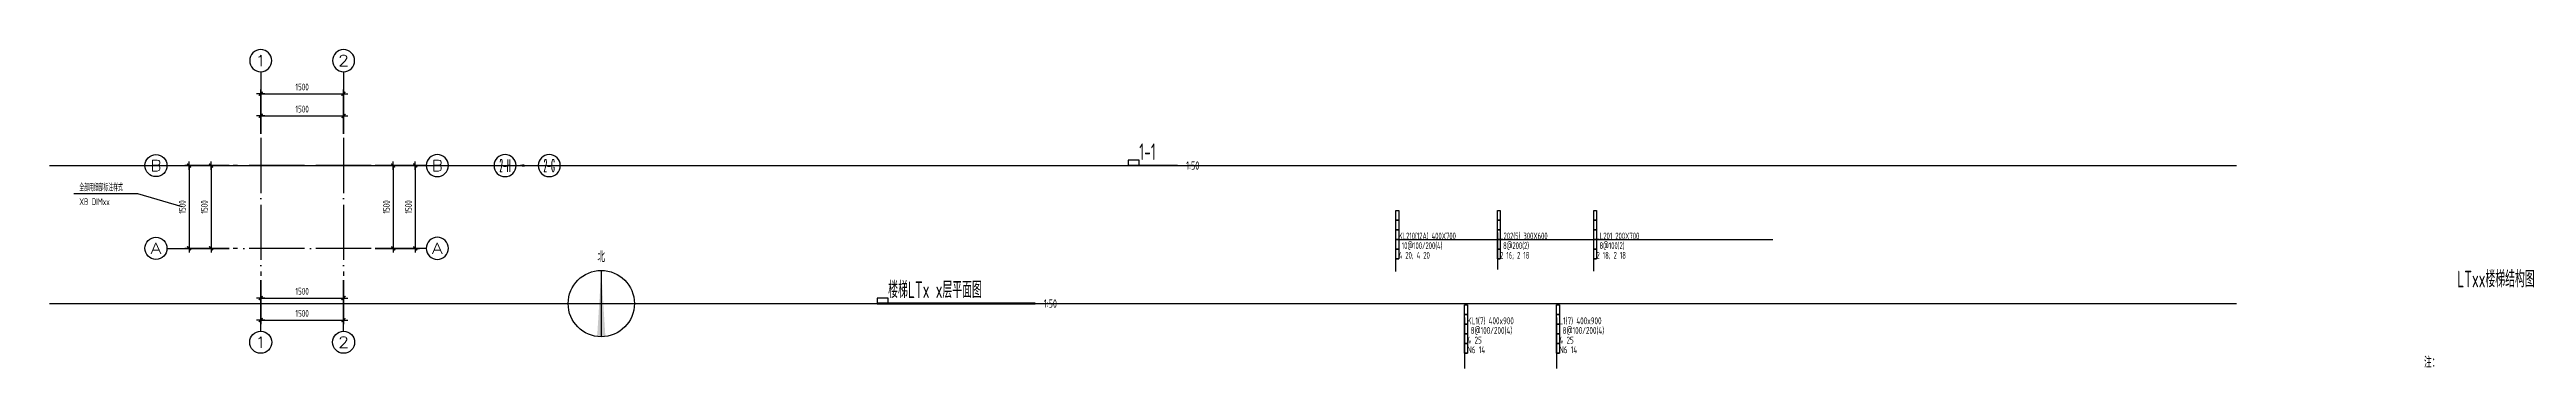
# Model space of a CAD drawing. Extents: x -469675 to 2400000, y -476501 to 2085364.
# Drawn here: x 0 to 44893, y -268675 to -262900 of the extents above; entities that cross this region are included whole.
import ezdxf
from ezdxf.enums import TextEntityAlignment as Align

# ---------------------------------------------------------------- set-up
doc = ezdxf.new("R2010")
doc.units = 0
doc.header["$LTSCALE"] = 1000
doc.header["$MEASUREMENT"] = 0
doc.linetypes.add('DOTE', pattern=[2.42, 2, -0.2, 0.02, -0.2])
doc.layers.get('0').update_dxf_attribs({"linetype": 'CONTINUOUS', "lineweight": 20})
doc.layers.get('Defpoints').update_dxf_attribs({"linetype": 'CONTINUOUS'})
for name, color, linetype in [('C-AXIS_DIM', 3, 'CONTINUOUS'), ('C-AXIS_DOTE', 1, 'DOTE'), ('C-BEAM_REIN', 3, 'CONTINUOUS'), ('C-PLAN_TEXT', 3, 'CONTINUOUS'), ('C-SLAB', 7, 'CONTINUOUS')]:
    doc.layers.add(name, color=color, linetype=linetype)
doc.layers.add('C-注释', color=30, linetype='CONTINUOUS', plot=False)
doc.styles.add('COMPLEX', font='complex.shx', dxfattribs={"bigfont": 'gbhzfs.shx'})
doc.styles.add('DIM_FONT', font='gbxwxt.shx', dxfattribs={"width": 0.7, "bigfont": 'gbhzfs.shx'})
doc.styles.add('GBSTYLE', font='gbxwxt.shx', dxfattribs={"width": 0.7, "bigfont": 'gbhzfs.shx'})
doc.dimstyles.new('LEADER50', dxfattribs={"dimscale": 0.5, "dimtxt": 280, "dimasz": 300, "dimexe": 150, "dimexo": 150, "dimgap": 120, "dimtad": 1, "dimdec": 0, "dimzin": 0, "dimdsep": 46, "dimtxsty": 'DIM_FONT', "dimcen": 0.09, "dimclrd": 3, "dimclre": 3, "dimclrt": 7, "dimazin": 0, "dimtfac": 1, "dimtdec": 0, "dimtix": 1, "dimtmove": 2, "dimatfit": 3, "dimfxl": 0, "dimtolj": 1, "dimtzin": 0, "dimarcsym": 0})
doc.dimstyles.new('XB DIMN50', dxfattribs={"dimscale": 0.5, "dimtxt": 250, "dimasz": 1, "dimexe": 150, "dimexo": 150, "dimgap": 120, "dimtad": 1, "dimdec": 0, "dimzin": 0, "dimdsep": 46, "dimtxsty": 'DIM_FONT', "dimblk": '_dimx', "dimcen": 0.09, "dimclrd": 3, "dimclre": 3, "dimclrt": 7, "dimazin": 0, "dimtfac": 1, "dimtdec": 0, "dimtix": 1, "dimtmove": 2, "dimatfit": 3, "dimldrblk": '_dimx', "dimfxl": 0, "dimtolj": 1, "dimtzin": 0, "dimarcsym": 0})

msp = doc.modelspace()

# ---------------------------------------------------------------- texts
at = {"layer": 'C-BEAM_REIN', "color": 7, "ltscale": 0.5, "style": 'GBSTYLE', "width": 0.65}
msp.add_text('KL210(12A) 400X700', height=125, dxfattribs=at).set_placement((24453.8599, -266338.5367))
at = {"layer": 'C-BEAM_REIN', "color": 3, "ltscale": 0.5, "style": 'GBSTYLE', "width": 0.65}
msp.add_text('L202(5) 300X600', height=125, dxfattribs=at).set_placement((26290.905, -266338.5367))
at = {"layer": 'C-BEAM_REIN', "color": 200, "ltscale": 0.5, "style": 'GBSTYLE', "width": 0.65}
for s, p in [('LL201 200X700', (28037.9391, -266338.5367)), ('2%%16018; 2%%16018', (28037.9391, -266688.5367)), ('%%1608@100(2)', (28037.9391, -266513.5367))]:
    msp.add_text(s, height=125, dxfattribs=at).set_placement(p)
at = {"layer": 'C-BEAM_REIN', "ltscale": 0.5, "style": 'GBSTYLE', "width": 0.65}
for s, p in [('4%%16020; 4%%16020', (24453.8599, -266688.5367)), ('%%16010@100/200(4)', (24453.8599, -266513.5367))]:
    msp.add_text(s, height=125, dxfattribs=at).set_placement(p)
at = {"layer": 'C-BEAM_REIN', "color": 31, "ltscale": 0.5, "style": 'GBSTYLE', "width": 0.65}
for s, p in [('2%%16016; 2%%16018', (26290.905, -266688.5367)), ('%%1608@200(2)', (26290.905, -266513.5367))]:
    msp.add_text(s, height=125, dxfattribs=at).set_placement(p)
at = {"layer": 'C-BEAM_REIN', "ltscale": 0.5, "style": 'GBSTYLE', "width": 0.7}
for s, p in [('KL1(7) 400x900', (25698.0545, -267874.8598)), ('%%1608@100/200(4)', (25698.0545, -268049.8598)), ('L1(7) 400x900', (27364.7512, -267874.8598)), ('%%1608@100/200(4)', (27364.7512, -268049.8598)), ('4%%16025', (25698.0545, -268224.8598)), ('N6%%16014', (25698.0545, -268399.8598)), ('4%%16025', (27364.7512, -268224.8598)), ('N6%%16014', (27364.7512, -268399.8598))]:
    msp.add_text(s, height=125, rotation=359.99999995, dxfattribs=at).set_placement(p)
at = {"layer": 'C-PLAN_TEXT', "color": 30, "ltscale": 0.5, "style": 'GBSTYLE', "width": 0.7}
for s, p in [('1-1', (19750, -264900)), ('楼梯LTx x层平面图', (15200, -267400)), ('LTxx楼梯结构图', (43636.9787, -267205.931))]:
    msp.add_text(s, height=300, rotation=0.00000003, dxfattribs=at).set_placement(p)
at = {"layer": 'C-PLAN_TEXT', "ltscale": 0.5, "style": 'GBSTYLE', "width": 0.7}
msp.add_text('1:50', height=150, rotation=359.99999987, dxfattribs=at).set_placement((20600, -265075))
at = {"layer": 'C-PLAN_TEXT', "color": 3, "ltscale": 0.5, "style": 'GBSTYLE', "width": 0.7}
msp.add_text('1:50', height=150, rotation=359.99999987, dxfattribs=at).set_placement((18019.9702, -267575))
at = {"layer": 'C-PLAN_TEXT', "ltscale": 0.5, "style": 'GBSTYLE', "width": 0.7}
msp.add_text('注：', height=200, dxfattribs=at).set_placement((43036.9787, -268663.312))
at = {"layer": 'C-注释', "style": 'GBSTYLE', "width": 0.7}
for s, rotation, p in [('全部用细部标注样式', 359.99999995, (540.1221, -265463.6995)), ('XB DIMxx', 0.00000005, (540.1221, -265717.6468))]:
    msp.add_text(s, height=125, rotation=rotation, dxfattribs=at).set_placement(p)

# ---------------------------------------------------------------- blocks, each defined once
blk = doc.blocks.new('_AXISO')
blk.add_circle((0, 0), 0.5)
at = {"style": 'COMPLEX', "width": 1.041667}
blk.add_attdef('A', text='', height=0.56, dxfattribs=at).set_placement((-0.25, -0.28), (0.25, -0.28), align=Align.FIT)
blk = doc.blocks.new('指北针')
at = {"layer": 'C-PLAN_TEXT'}
blk.add_line((0, 1200), (0, -1200), dxfattribs=at)
blk.add_circle((0, 0), 1200, dxfattribs=at)
blk.add_solid([(-149, -1191), (149, -1191), (0, 1200)], dxfattribs=at)
at = {"layer": 'C-PLAN_TEXT', "style": 'GBSTYLE', "width": 0.7}
blk.add_attdef('北', text='', height=400, rotation=0.10914, dxfattribs=at).set_placement((0, 1700), align=Align.MIDDLE_CENTER)
blk = doc.blocks.new('_dimx')
blk.add_line((-150, 0), (150, 0))
at = {"const_width": 50}
blk.add_lwpolyline([(-70, -70), (70, 70)], dxfattribs=at)
blk = doc.blocks.new('*D367')
at = {"layer": 'C-AXIS_DIM', "color": 3, "lineweight": -2, "ltscale": 0.5, "transparency": 16777216}
for p, q in [((5903.60371, -265000), (6303.60371, -265000)), ((6228.60371, -265000.5), (6228.60371, -266499.5)), ((5903.60371, -266500), (6303.60371, -266500))]:
    blk.add_line(p, q, dxfattribs=at)
at = {"layer": 'Defpoints', "color": 0, "ltscale": 0.5, "transparency": 16777216}
for p in [(5828.60371, -265000), (5828.60371, -266500), (6228.60371, -266500)]:
    blk.add_point(p, dxfattribs=at)
at = {"layer": 'C-AXIS_DIM', "color": 3, "lineweight": -2, "ltscale": 0.5, "transparency": 16777216, "xscale": 0.5, "yscale": 0.5, "zscale": 0.5}
for p, rotation in [((6228.60371, -265000), 90), ((6228.60371, -266500), 270)]:
    blk.add_blockref('_dimx', p, dxfattribs=dict(at, rotation=rotation))
at = {"layer": 'C-AXIS_DIM', "color": 7, "ltscale": 0.5, "transparency": 16777216, "insert": (6106.10371, -265750), "char_height": 125, "attachment_point": 5, "rotation": 90, "style": 'DIM_FONT'}
blk.add_mtext('\\A1;1500', dxfattribs=at)
blk = doc.blocks.new('*D368')
at = {"layer": 'C-AXIS_DIM', "color": 3, "lineweight": -2, "ltscale": 0.5, "transparency": 16777216}
for p, q in [((6303.60371, -265000), (6703.60371, -265000)), ((6628.60371, -265000.5), (6628.60371, -266499.5)), ((6303.60371, -266500), (6703.60371, -266500))]:
    blk.add_line(p, q, dxfattribs=at)
at = {"layer": 'Defpoints', "color": 0, "ltscale": 0.5, "transparency": 16777216}
for p in [(6228.60371, -265000), (6228.60371, -266500), (6628.60371, -266500)]:
    blk.add_point(p, dxfattribs=at)
at = {"layer": 'C-AXIS_DIM', "color": 3, "lineweight": -2, "ltscale": 0.5, "transparency": 16777216, "xscale": 0.5, "yscale": 0.5, "zscale": 0.5}
for p, rotation in [((6628.60371, -265000), 90), ((6628.60371, -266500), 270)]:
    blk.add_blockref('_dimx', p, dxfattribs=dict(at, rotation=rotation))
at = {"layer": 'C-AXIS_DIM', "color": 7, "ltscale": 0.5, "transparency": 16777216, "insert": (6506.10371, -265750), "char_height": 125, "attachment_point": 5, "rotation": 90, "style": 'DIM_FONT'}
blk.add_mtext('\\A1;1500', dxfattribs=at)
blk = doc.blocks.new('*D369')
at = {"layer": 'C-AXIS_DIM', "color": 3, "lineweight": -2, "ltscale": 0.5, "transparency": 16777216}
for p, q in [((3828.60371, -264425), (3828.60371, -264025)), ((3829.10371, -264100), (5328.10371, -264100)), ((5328.60371, -264425), (5328.60371, -264025))]:
    blk.add_line(p, q, dxfattribs=at)
at = {"layer": 'Defpoints', "color": 0, "ltscale": 0.5, "transparency": 16777216}
for p in [(5328.60371, -264100), (3828.60371, -264500), (5328.60371, -264500)]:
    blk.add_point(p, dxfattribs=at)
at = {"layer": 'C-AXIS_DIM', "color": 3, "lineweight": -2, "ltscale": 0.5, "transparency": 16777216, "xscale": 0.5, "yscale": 0.5, "zscale": 0.5, "rotation": 180}
blk.add_blockref('_dimx', (3828.60371, -264100), dxfattribs=at)
at = {"layer": 'C-AXIS_DIM', "color": 3, "lineweight": -2, "ltscale": 0.5, "transparency": 16777216, "xscale": 0.5, "yscale": 0.5, "zscale": 0.5}
blk.add_blockref('_dimx', (5328.60371, -264100), dxfattribs=at)
at = {"layer": 'C-AXIS_DIM', "color": 7, "ltscale": 0.5, "transparency": 16777216, "insert": (4578.60371, -263977.5), "char_height": 125, "attachment_point": 5, "style": 'DIM_FONT'}
blk.add_mtext('\\A1;1500', dxfattribs=at)
blk = doc.blocks.new('*D370')
at = {"layer": 'C-AXIS_DIM', "color": 3, "lineweight": -2, "ltscale": 0.5, "transparency": 16777216}
for p, q in [((3828.60371, -264025), (3828.60371, -263625)), ((3829.10371, -263700), (5328.10371, -263700)), ((5328.60371, -264025), (5328.60371, -263625))]:
    blk.add_line(p, q, dxfattribs=at)
at = {"layer": 'Defpoints', "color": 0, "ltscale": 0.5, "transparency": 16777216}
for p in [(5328.60371, -263700), (3828.60371, -264100), (5328.60371, -264100)]:
    blk.add_point(p, dxfattribs=at)
at = {"layer": 'C-AXIS_DIM', "color": 3, "lineweight": -2, "ltscale": 0.5, "transparency": 16777216, "xscale": 0.5, "yscale": 0.5, "zscale": 0.5, "rotation": 180}
blk.add_blockref('_dimx', (3828.60371, -263700), dxfattribs=at)
at = {"layer": 'C-AXIS_DIM', "color": 3, "lineweight": -2, "ltscale": 0.5, "transparency": 16777216, "xscale": 0.5, "yscale": 0.5, "zscale": 0.5}
blk.add_blockref('_dimx', (5328.60371, -263700), dxfattribs=at)
at = {"layer": 'C-AXIS_DIM', "color": 7, "ltscale": 0.5, "transparency": 16777216, "insert": (4578.60371, -263577.5), "char_height": 125, "attachment_point": 5, "style": 'DIM_FONT'}
blk.add_mtext('\\A1;1500', dxfattribs=at)
blk = doc.blocks.new('轴号')
at = {"layer": 'C-AXIS_DIM', "extrusion": (0, 0, -1)}
blk.add_ellipse((0, 0), major_axis=(-1, 400), ratio=1, start_param=1.574827287593684, end_param=7.858012594773271, dxfattribs=at)
at = {"layer": 'C-AXIS_DIM', "style": 'COMPLEX', "width": 1.166667}
blk.add_attdef('A', text='', height=400, dxfattribs=at).set_placement((-200, -200), (200, -200), align=Align.FIT)
blk = doc.blocks.new('*D371')
at = {"layer": 'C-AXIS_DIM', "color": 3, "lineweight": -2, "ltscale": 0.5, "transparency": 16777216}
for p, q in [((3828.60371, -267075), (3828.60371, -267475)), ((5328.60371, -267075), (5328.60371, -267475)), ((3829.10371, -267400), (5328.10371, -267400))]:
    blk.add_line(p, q, dxfattribs=at)
at = {"layer": 'Defpoints', "color": 0, "ltscale": 0.5, "transparency": 16777216}
for p in [(3828.60371, -267000), (5328.60371, -267000), (5328.60371, -267400)]:
    blk.add_point(p, dxfattribs=at)
at = {"layer": 'C-AXIS_DIM', "color": 3, "lineweight": -2, "ltscale": 0.5, "transparency": 16777216, "xscale": 0.5, "yscale": 0.5, "zscale": 0.5, "rotation": 180}
blk.add_blockref('_dimx', (3828.60371, -267400), dxfattribs=at)
at = {"layer": 'C-AXIS_DIM', "color": 3, "lineweight": -2, "ltscale": 0.5, "transparency": 16777216, "xscale": 0.5, "yscale": 0.5, "zscale": 0.5}
blk.add_blockref('_dimx', (5328.60371, -267400), dxfattribs=at)
at = {"layer": 'C-AXIS_DIM', "color": 7, "ltscale": 0.5, "transparency": 16777216, "insert": (4578.60371, -267277.5), "char_height": 125, "attachment_point": 5, "style": 'DIM_FONT'}
blk.add_mtext('\\A1;1500', dxfattribs=at)
blk = doc.blocks.new('*D372')
at = {"layer": 'C-AXIS_DIM', "color": 3, "lineweight": -2, "ltscale": 0.5, "transparency": 16777216}
for p, q in [((3828.60371, -267475), (3828.60371, -267875)), ((5328.60371, -267475), (5328.60371, -267875)), ((3829.10371, -267800), (5328.10371, -267800))]:
    blk.add_line(p, q, dxfattribs=at)
at = {"layer": 'Defpoints', "color": 0, "ltscale": 0.5, "transparency": 16777216}
for p in [(3828.60371, -267400), (5328.60371, -267400), (5328.60371, -267800)]:
    blk.add_point(p, dxfattribs=at)
at = {"layer": 'C-AXIS_DIM', "color": 3, "lineweight": -2, "ltscale": 0.5, "transparency": 16777216, "xscale": 0.5, "yscale": 0.5, "zscale": 0.5, "rotation": 180}
blk.add_blockref('_dimx', (3828.60371, -267800), dxfattribs=at)
at = {"layer": 'C-AXIS_DIM', "color": 3, "lineweight": -2, "ltscale": 0.5, "transparency": 16777216, "xscale": 0.5, "yscale": 0.5, "zscale": 0.5}
blk.add_blockref('_dimx', (5328.60371, -267800), dxfattribs=at)
at = {"layer": 'C-AXIS_DIM', "color": 7, "ltscale": 0.5, "transparency": 16777216, "insert": (4578.60371, -267677.5), "char_height": 125, "attachment_point": 5, "style": 'DIM_FONT'}
blk.add_mtext('\\A1;1500', dxfattribs=at)
blk = doc.blocks.new('*D373')
at = {"layer": 'C-AXIS_DIM', "color": 3, "lineweight": -2, "ltscale": 0.5, "transparency": 16777216}
for p, q in [((3253.60371, -265000), (2853.60371, -265000)), ((2928.60371, -265000.5), (2928.60371, -266499.5)), ((3253.60371, -266500), (2853.60371, -266500))]:
    blk.add_line(p, q, dxfattribs=at)
at = {"layer": 'Defpoints', "color": 0, "ltscale": 0.5, "transparency": 16777216}
for p in [(3328.60371, -265000), (2928.60371, -266500), (3328.60371, -266500)]:
    blk.add_point(p, dxfattribs=at)
at = {"layer": 'C-AXIS_DIM', "color": 3, "lineweight": -2, "ltscale": 0.5, "transparency": 16777216, "xscale": 0.5, "yscale": 0.5, "zscale": 0.5}
for p, rotation in [((2928.60371, -265000), 90), ((2928.60371, -266500), 270)]:
    blk.add_blockref('_dimx', p, dxfattribs=dict(at, rotation=rotation))
at = {"layer": 'C-AXIS_DIM', "color": 7, "ltscale": 0.5, "transparency": 16777216, "insert": (2806.10371, -265750), "char_height": 125, "attachment_point": 5, "rotation": 90, "style": 'DIM_FONT'}
blk.add_mtext('\\A1;1500', dxfattribs=at)
blk = doc.blocks.new('*D374')
at = {"layer": 'C-AXIS_DIM', "color": 3, "lineweight": -2, "ltscale": 0.5, "transparency": 16777216}
for p, q in [((2853.60371, -265000), (2453.60371, -265000)), ((2528.60371, -265000.5), (2528.60371, -266499.5)), ((2853.60371, -266500), (2453.60371, -266500))]:
    blk.add_line(p, q, dxfattribs=at)
at = {"layer": 'Defpoints', "color": 0, "ltscale": 0.5, "transparency": 16777216}
for p in [(2928.60371, -265000), (2528.60371, -266500), (2928.60371, -266500)]:
    blk.add_point(p, dxfattribs=at)
at = {"layer": 'C-AXIS_DIM', "color": 3, "lineweight": -2, "ltscale": 0.5, "transparency": 16777216, "xscale": 0.5, "yscale": 0.5, "zscale": 0.5}
for p, rotation in [((2528.60371, -265000), 90), ((2528.60371, -266500), 270)]:
    blk.add_blockref('_dimx', p, dxfattribs=dict(at, rotation=rotation))
at = {"layer": 'C-AXIS_DIM', "color": 7, "ltscale": 0.5, "transparency": 16777216, "insert": (2406.10371, -265750), "char_height": 125, "attachment_point": 5, "rotation": 90, "style": 'DIM_FONT'}
blk.add_mtext('\\A1;1500', dxfattribs=at)
blk = doc.blocks.new('集中标注对齐线')
at = {"layer": 'C-注释'}
for p, q in [((0, 1750), (100, 1750)), ((0, 0), (100, 0))]:
    blk.add_line(p, q, dxfattribs=at)
for points in [[(0, 1750), (100, 1750), (100, 1400), (0, 1400)], [(0, 1400), (100, 1400), (100, 1050), (0, 1050)], [(0, 1050), (100, 1050), (100, 700), (0, 700)], [(0, 700), (100, 700), (100, 350), (0, 350)], [(0, 350), (100, 350), (100, 0), (0, 0)]]:
    blk.add_lwpolyline(points, close=True, dxfattribs=at)

# ---------------------------------------------------------------- dimensions: what is measured, and where the dimension line sits
at = {"layer": 'C-AXIS_DIM', "ltscale": 0.5}
for base, p1, p2, angle, picture, middle in [((5328.6037, -263700), (3828.6037, -264100), (5328.6037, -264100), 180, '*D370', (4578.6037, -263577.5)), ((5328.6037, -264100), (3828.6037, -264500), (5328.6037, -264500), 180, '*D369', (4578.6037, -263977.5)), ((2528.6037, -266500), (2928.6037, -265000), (2928.6037, -266500), 90, '*D374', (2406.1037, -265750)), ((2928.6037, -266500), (3328.6037, -265000), (3328.6037, -266500), 90, '*D373', (2806.1037, -265750)), ((6228.6037, -266500), (5828.6037, -265000), (5828.6037, -266500), 90, '*D367', (6106.1037, -265750)), ((6628.6037, -266500), (6228.6037, -265000), (6228.6037, -266500), 90, '*D368', (6506.1037, -265750)), ((5328.6037, -267400), (3828.6037, -267000), (5328.6037, -267000), 180, '*D371', (4578.6037, -267277.5)), ((5328.6037, -267800), (3828.6037, -267400), (5328.6037, -267400), 180, '*D372', (4578.6037, -267677.5))]:
    dim = msp.add_linear_dim(base=base, p1=p1, p2=p2, angle=angle, dimstyle='XB DIMN50', dxfattribs=at)
    dim.commit()
    dim.dimension.update_dxf_attribs({"geometry": picture, "text_midpoint": middle})

# ---------------------------------------------------------------- linework, layer by layer
at = {"layer": 'C-AXIS_DIM', "ltscale": 0.5}
for p, q in [((3828.6037, -263300), (3828.6037, -264425)), ((5328.6037, -263300), (5328.6037, -264425)), ((2128.6037, -265000), (3253.6037, -265000)), ((6828.6037, -265000), (5903.6037, -265000)), ((2128.6037, -266500), (3253.6037, -266500)), ((6828.6037, -266500), (5903.6037, -266500)), ((3828.6037, -268000), (3828.6037, -267075)), ((5328.6037, -268000), (5328.6037, -267075))]:
    msp.add_line(p, q, dxfattribs=at)
at = {"layer": 'C-AXIS_DOTE', "ltscale": 0.5}
for p, q in [((3828.6037, -264500), (3828.6037, -267000)), ((5328.6037, -264500), (5328.6037, -267000)), ((5828.6037, -265000), (3328.6037, -265000)), ((5828.6037, -266500), (3328.6037, -266500))]:
    msp.add_line(p, q, dxfattribs=at)
at = {"layer": 'C-BEAM_REIN', "ltscale": 0.5}
for p, q in [((24403.8599, -266922.065), (24403.8599, -266213.5367)), ((25648.0545, -267749.8598), (25648.0545, -268674.8598)), ((27314.7512, -267749.8598), (27314.7512, -268674.8598))]:
    msp.add_line(p, q, dxfattribs=at)
at = {"layer": 'C-BEAM_REIN', "color": 31, "ltscale": 0.5}
msp.add_line((26240.905, -266213.5367), (26240.905, -266884.2064), dxfattribs=at)
at = {"layer": 'C-BEAM_REIN', "color": 200, "ltscale": 0.5}
msp.add_line((27987.9391, -266913.1748), (27987.9391, -266213.5367), dxfattribs=at)
at = {"layer": 'C-PLAN_TEXT', "ltscale": 0.5, "const_width": 35, "flags": 128}
msp.add_lwpolyline([(20450, -265000), (19550, -265000)], dxfattribs=at)
at = {"layer": 'C-PLAN_TEXT', "color": 3, "linetype": 'Continuous', "ltscale": 0.5, "const_width": 40, "flags": 128}
msp.add_lwpolyline([(17869.9702, -267500), (15000, -267500)], dxfattribs=at)
at = {"layer": 'C-SLAB', "ltscale": 0.5}
msp.add_line((24453.8599, -266338.5367), (31236.9941, -266338.5367), dxfattribs=at)
at = {"layer": 'C-注释'}
for points in [[(19750, -264900), (19550, -264900), (19550, -265000), (19750, -265000)], [(15200, -267400), (15000, -267400), (15000, -267500), (15200, -267500)]]:
    msp.add_lwpolyline(points, close=True, dxfattribs=at)
at = {"layer": 'C-注释', "flags": 128}
msp.add_lwpolyline([(2406.1037, -265750), (1599.349, -265513.6995), (440.1221, -265513.6995)], dxfattribs=at)
at = {"layer": 'Defpoints'}
for p, q in [((0, -265000), (39639.3011, -265000)), ((0, -267500), (39639.3011, -267500))]:
    msp.add_line(p, q, dxfattribs=at)

# ---------------------------------------------------------------- block references
at = {"layer": 'C-AXIS_DIM'}
ref = msp.add_blockref('轴号', (3828.6037, -263100), dxfattribs=dict(at, xscale=0.5, yscale=0.5, zscale=0.5))
ref.add_attrib('A', '1', dxfattribs={"height": 200, "style": 'COMPLEX', "width": 2.333333}).set_placement((3728.6037, -263200), (3928.6037, -263200), align=Align.FIT)
ref = msp.add_blockref('轴号', (5328.6037, -263100), dxfattribs=dict(at, xscale=0.5, yscale=0.5, zscale=0.5))
ref.add_attrib('A', '2', dxfattribs={"height": 200, "style": 'COMPLEX', "width": 1.5}).set_placement((5228.6037, -263200), (5428.6037, -263200), align=Align.FIT)
ref = msp.add_blockref('轴号', (1928.6037, -265000), dxfattribs=dict(at, xscale=-0.5, yscale=0.5, zscale=0.5))
ref.add_attrib('A', 'B', dxfattribs={"height": 200, "style": 'COMPLEX', "width": 1.235294}).set_placement((1828.6037, -265100), (2028.6037, -265100), align=Align.FIT)
ref = msp.add_blockref('轴号', (7028.6037, -265000), dxfattribs=dict(at, xscale=0.5, yscale=0.5, zscale=0.5))
ref.add_attrib('A', 'B', dxfattribs={"height": 200, "style": 'COMPLEX', "width": 1.235294}).set_placement((6928.6037, -265100), (7128.6037, -265100), align=Align.FIT)
at = {"layer": 'C-AXIS_DIM', "ltscale": 150}
ref = msp.add_blockref('_AXISO', (8256.5122, -265000), dxfattribs=dict(at, xscale=-400.0000000000147, yscale=400.0000000018626, zscale=400, rotation=179.8908609194171))
ref.add_attrib('A', '2-H', dxfattribs={"height": 224, "rotation": 359.89086091, "style": 'COMPLEX', "width": 0.284091}).set_placement((8156.2991, -265111.8093), (8356.2987, -265112.1903), align=Align.FIT)
ref = msp.add_blockref('_AXISO', (9056.5122, -265000), dxfattribs=dict(at, xscale=-400.0000000000147, yscale=400.0000000018626, zscale=400, rotation=179.8908609194171))
ref.add_attrib('A', '2-G', dxfattribs={"height": 224, "rotation": 359.89086091, "style": 'COMPLEX', "width": 0.292969}).set_placement((8956.2991, -265111.8093), (9156.2987, -265112.1903), align=Align.FIT)
at = {"layer": 'C-AXIS_DIM'}
ref = msp.add_blockref('轴号', (1928.6037, -266500), dxfattribs=dict(at, xscale=-0.5, yscale=0.5, zscale=0.5))
ref.add_attrib('A', 'A', dxfattribs={"height": 200, "style": 'COMPLEX', "width": 1.166667}).set_placement((1828.6037, -266600), (2028.6037, -266600), align=Align.FIT)
at = {"layer": 'C-AXIS_DIM', "xscale": 0.5, "yscale": 0.5, "zscale": 0.5}
msp.add_blockref('轴号', (7028.6037, -266500), dxfattribs=at).add_auto_attribs({'A': 'A'})
at = {"layer": 'C-AXIS_DIM'}
ref = msp.add_blockref('轴号', (3828.6037, -268200), dxfattribs=dict(at, xscale=-0.5, yscale=0.5, zscale=0.5, rotation=180))
ref.add_attrib('A', '1', dxfattribs={"height": 200, "style": 'COMPLEX', "width": 2.333333}).set_placement((3728.6037, -268300), (3928.6037, -268300), align=Align.FIT)
ref = msp.add_blockref('轴号', (5328.6037, -268200), dxfattribs=dict(at, xscale=-0.5, yscale=0.5, zscale=0.5, rotation=180))
ref.add_attrib('A', '2', dxfattribs={"height": 200, "style": 'COMPLEX', "width": 1.5}).set_placement((5228.6037, -268300), (5428.6037, -268300), align=Align.FIT)
at = {"layer": 'C-PLAN_TEXT', "xscale": 0.5, "yscale": 0.5, "zscale": 0.5}
msp.add_blockref('指北针', (10000, -267500), dxfattribs=at).add_auto_attribs({'北': '北'})
at = {"layer": 'C-注释', "xscale": 0.5, "yscale": 0.5, "zscale": 0.5}
for p in [(24403.8599, -266688.5367), (26240.905, -266688.5367), (27987.9391, -266688.5367), (25648.0545, -268399.8598), (27314.7512, -268399.8598)]:
    msp.add_blockref('集中标注对齐线', p, dxfattribs=at)

msp.set_redraw_order([(e.dxf.handle, doc.entitydb.next_handle()) for e in msp.query("TEXT MTEXT ATTDEF DIMENSION ARC_DIMENSION")])  # texts and dimensions are drawn at this point

# ---------------------------------------------------------------- leaders
at = {"layer": 'C-AXIS_DIM', "ltscale": 0.5}
msp.add_leader([(8456.5122, -265000), (8856.5122, -265000)], dimstyle='LEADER50', dxfattribs=at)

doc.saveas('drawing.dxf')
